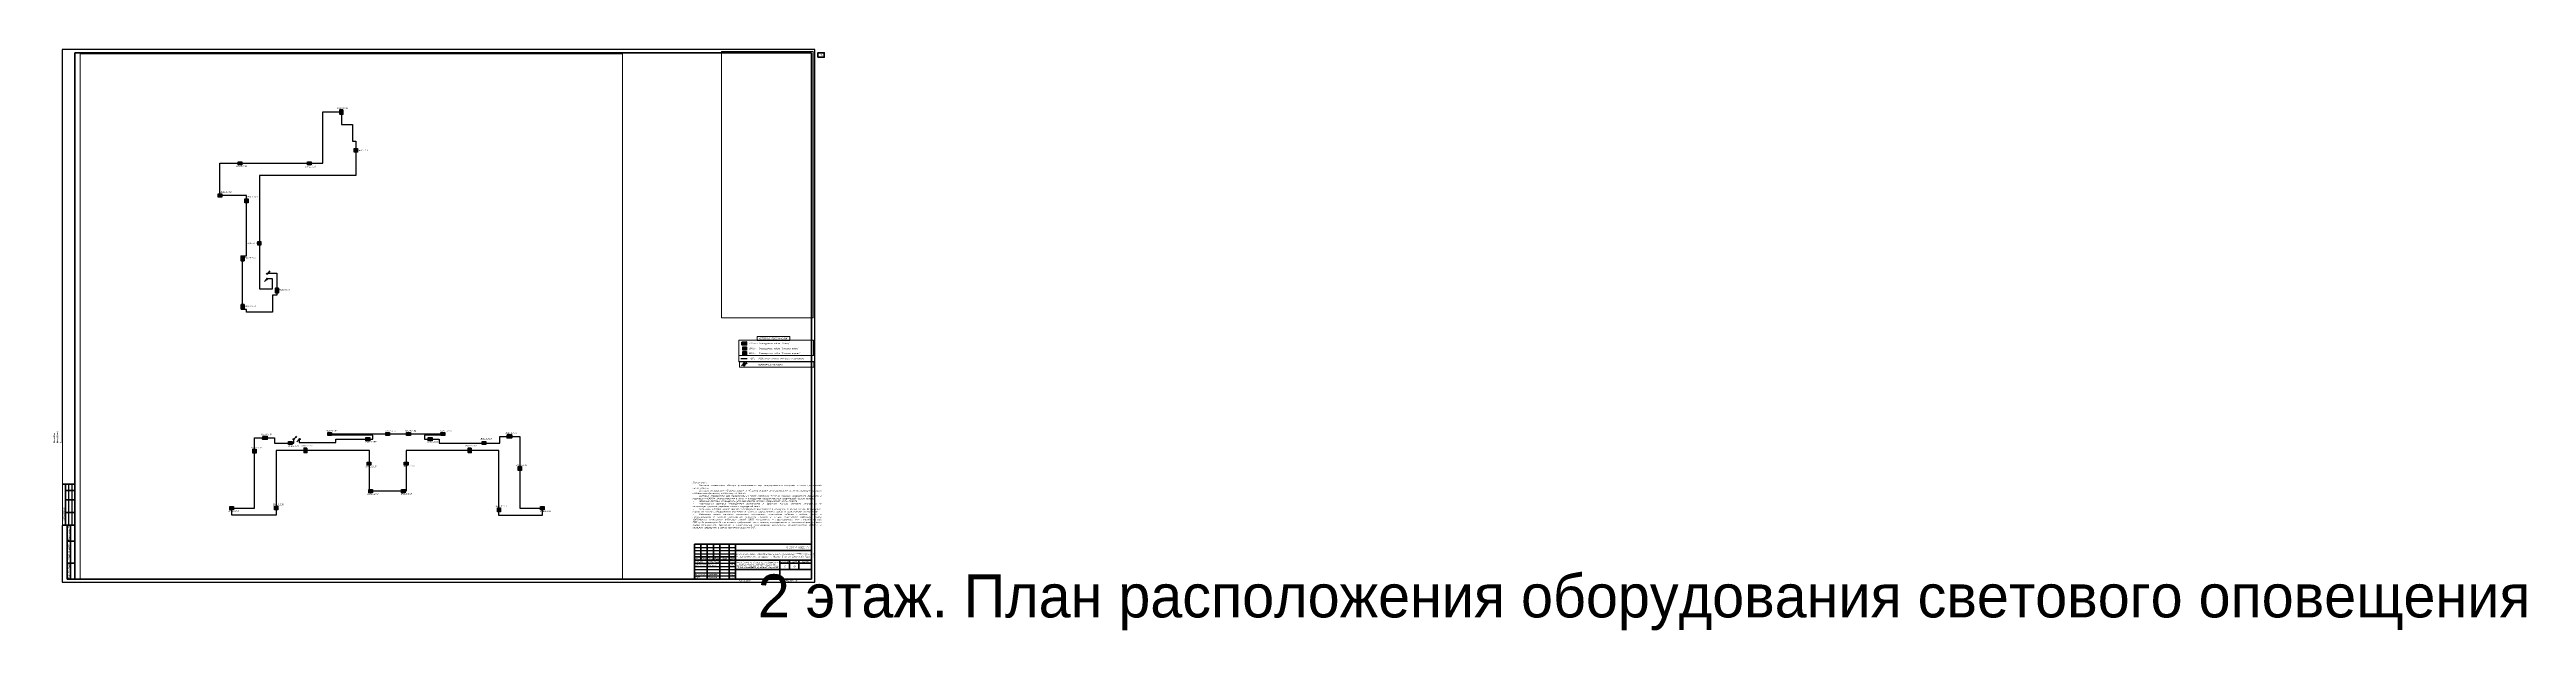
# Paper-space layout '15 План расположения оборудования и кабельных трасс на 2 этаже С' of a CAD drawing. Extents: x -20 to 3893, y -76 to 841.
# The model-space entities are those that its viewports show. They can reach past a viewport. Long polylines and large blocks are cut down to what shows.
import ezdxf
from ezdxf.enums import TextEntityAlignment as Align

# ---------------------------------------------------------------- set-up
doc = ezdxf.new("R2018")
doc.units = 0
doc.header["$LTSCALE"] = 100
doc.set_wipeout_variables(frame=1)
doc.linetypes.add('ACAD_ISO02W100', pattern=[15, 12, -3])
doc.layers.get('Defpoints').update_dxf_attribs({"color": 42})
for name, color, linetype, lineweight in [('00-Штамп', 7, 'Continuous', 0), ('cc_ПС', 6, 'пс  -V-V-V-V-V-V-V-', 30), ('АП_АСУ_ОсновнаяТолстая', 7, 'Continuous', 30), ('Радио', 5, 'Continuous', 30), ('СС_Схема', 7, 'Continuous', 30), ('Текст', 7, 'Continuous', 15)]:
    doc.layers.add(name, color=color, linetype=linetype, lineweight=lineweight)
doc.layers.add('_СОУЭ Оповещение_световое', color=1, linetype='Continuous')
doc.layers.add('ODG - Проводка', color=3, linetype='Continuous')
doc.styles.add('ISOCPEUR', font='isocpeui.ttf', dxfattribs={"height": 250})
doc.styles.add('OlympDesign', font='isocpeui.ttf', dxfattribs={"height": 250})
doc.styles.get("Standard").update_dxf_attribs({"font": 'arial.ttf'})
doc.linetypes.add('пс  -V-V-V-V-V-V-V-', pattern='A,20,-0.2,["V",Standard,S=3,R=0,X=1,Y=-1.5],-5', length=25.2)

# ---------------------------------------------------------------- blocks, each defined once
blk = doc.blocks.new('*U265')
at = {"linetype": 'Continuous', "lineweight": 25}
for p, q in [((1189, 841), (0, 841)), ((0, 841), (0, 0)), ((1189, 0), (1189, 841)), ((10, 155), (10, 90)), ((15, 155), (15, 90)), ((999, 55), (1064, 55)), ((999, 50), (1064, 50)), ((999, 45), (1064, 45)), ((0, 0), (1189, 0)), ((999, 30), (1064, 30)), ((999, 25), (1064, 25)), ((999, 20), (1064, 20)), ((999, 15), (1064, 15)), ((999, 10), (1064, 10))]:
    blk.add_line(p, q, dxfattribs=at)
at = {"linetype": 'Continuous', "lineweight": 60}
for p, q in [((1184, 836), (20, 836)), ((20, 836), (20, 5)), ((1184, 5), (1184, 836)), ((20, 155), (0, 155)), ((5, 155), (5, 90)), ((20, 145), (5, 145)), ((20, 130), (5, 130)), ((20, 90), (0, 90)), ((20, 110), (5, 110)), ((8, 90), (8, 5)), ((13, 90), (13, 5)), ((8, 65), (20, 65)), ((999, 60), (1184, 60)), ((999, 5), (999, 60)), ((999, 40), (1064, 40)), ((1009, 60), (1009, 35)), ((1019, 60), (1019, 5)), ((1029, 60), (1029, 35)), ((1039, 60), (1039, 5)), ((1054, 60), (1054, 5)), ((1064, 5), (1064, 60)), ((1064, 50), (1184, 50)), ((1184, 5), (1184, 60)), ((8, 30), (20, 30)), ((8, 5), (20, 5)), ((20, 5), (1184, 5)), ((999, 35), (1184, 35)), ((1064, 20), (1184, 20)), ((1134, 35), (1134, 5)), ((1134, 30), (1184, 30)), ((1149, 35), (1149, 20)), ((1164, 35), (1164, 20))]:
    blk.add_line(p, q, dxfattribs=at)
at = {"linetype": 'Continuous', "lineweight": 40}
blk.add_line((1134, 5), (1134, 35), dxfattribs=at)
at = {"lineweight": 60}
blk.add_lwpolyline([(1194, 829), (1204, 829), (1204, 836), (1194, 836)], close=True, dxfattribs=at)
at = {"linetype": 'Continuous', "rotation": 90, "style": 'ISOCPEUR'}
for s, insert, char_height, width, attachment_point in [('########################', (-12.5, 176), 2.5, 19, 4), ('#####', (-12.5, 215), 2.5, 10, 5), ('#########################', (-7.5, 176), 2.5, 19, 4), ('#####', (-7.5, 215), 2.5, 10, 5), ('#####', (-2.5, 215), 2.5, 10, 5), ('Согласовано', (-17.5, 172.5), 3, 35, 5), ('Гл. спец ВК', (-12.5, 156), 2.5, 19, 4), ('Гл. спец ЭОМ', (-7.5, 156), 2.5, 19, 4), ('######################', (-7.5, 111), 2.5, 19, 4), ('########################', (-2.5, 111), 2.5, 19, 4), ('#####', (-12.5, 150), 2.5, 10, 5), ('######', (-12.5, 111), 2.5, 19, 4), ('#####', (-7.5, 150), 2.5, 10, 5), ('#####', (-2.5, 150), 2.5, 10, 5), ('ГАП', (-12.5, 91), 2.5, 19, 4), ('Гл. констр. ', (-7.5, 91), 2.5, 19, 4), ('Гл. спец ОВ', (-2.5, 91), 2.5, 19, 4), ('Согласовано', (2.5, 107.5), 2.5, 35, 5), ('Взам. инв. №', (10.5, 77.5), 2.5, 25, 5), ('Подп. и дата', (10.5, 47.5), 2.5, 35, 5), ('Инв. № подл.', (10.5, 17.5), 2.5, 25, 5)]:
    blk.add_mtext(s, dxfattribs=dict(at, insert=insert, char_height=char_height, width=width, attachment_point=attachment_point))
at = {"linetype": 'Continuous', "char_height": 2.5, "style": 'ISOCPEUR'}
for s, insert, width, attachment_point in [('Капитальный ремонт общеобразовательного учреждения (ГБОУ «Школа № 429»), расположенного по адресу: г. Москва, 5-ая ул. Соколиной Горы д.14', (1124, 42.5), 120, 5), ('16-25/Г-П–ИОС5.2', (1174, 55), 110, 6), ('Разраб.', (1000, 32.5), 19, 4), ('Проверил', (1000, 27.5), 19, 4), ('Н. контр.', (1000, 12.5), 19, 4), ('ГИП', (1000, 7.5), 19, 4), ('Силантьев', (1020, 32.5), 19, 4), ('Поляков', (1020, 27.5), 19, 4), ('Губарева', (1020, 12.5), 19, 4), ('Мурашов', (1020, 7.5), 19, 4), ('05.26', (1055.3, 32.5), 10, 4), ('05.26', (1055.3, 27.5), 10, 4), ('05.26', (1055.3, 12.5), 10, 4), ('05.26', (1055.3, 7.4), 10, 4), ('Копировал', (1078.5, 2.5), 25, 5), ('П', (1141.5, 25), 15, 5), ('Формат', (1149.5, 2.5), 16, 5)]:
    blk.add_mtext(s, dxfattribs=dict(at, insert=insert, width=width, attachment_point=attachment_point))
at = {"char_height": 2.5, "attachment_point": 5, "style": 'ISOCPEUR'}
for s, insert, width in [('Изм.', (1004, 37.5), 10), ('Кол.уч', (1014, 37.5), 10), ('Лист', (1024, 37.5), 10), ('№док', (1034, 37.5), 10), ('Подп.', (1046.5, 37.5), 15), ('Дата', (1059, 37.5), 10), ('Стадия', (1141.5, 32.5), 15), ('Лист', (1156.5, 32.5), 15), ('Листов', (1174, 32.5), 20)]:
    blk.add_mtext(s, dxfattribs=dict(at, insert=insert, width=width))
at = {"linetype": 'Continuous', "insert": (1099, 27.5), "char_height": 2, "width": 70, "attachment_point": 5, "line_spacing_factor": 0.8, "style": 'ISOCPEUR'}
blk.add_mtext('Раздел 5 "Сведения об инженерном оборудовании, о сетях и системах инженерно‐технического обеспечения" Подраздел 5 «Сети связи» Часть 2. Система оповещения управления эвакуацией', dxfattribs=at)
at = {"style": 'ISOCPEUR'}
for tag, p in [('Сквозная_нумерация', (1199, 832.5)), ('Форма3_номер_листа', (1156.5, 25)), ('Форма3_количество_листов', (1174, 25))]:
    blk.add_attdef(tag, text='', height=2.5, dxfattribs=at).set_placement(p, align=Align.MIDDLE_CENTER)
blk.add_attdef('Форма3_дополнительный_шифр', text='', height=2.5, dxfattribs=at).set_placement((1174, 55), align=Align.MIDDLE_LEFT)
at = {"lineweight": 30, "flags": 104}
blk.add_attdef('Форма3_наименование_чертежа', text='', height=2.5, dxfattribs=at).set_placement((1099, 12.5), align=Align.MIDDLE_CENTER)
at = {"style": 'ISOCPEUR', "flags": 8}
blk.add_attdef('Формат', (1157.5, 1.5), '', height=2.5, dxfattribs=at)
blk.add_wipeout([(-20, 220), (-0.5, 220), (-0.5, 90), (-20, 90)])
blk = doc.blocks.new('*U120')
at = {"linetype": 'Continuous', "lineweight": 20, "true_color": 0xffffff}
h = blk.add_hatch(color=7, dxfattribs=at)
h.dxf.hatch_style = 1
h.paths.add_polyline_path([(200, -972), (200, 39), (-994, 39), (-994, -972)])
at = {"color": 1, "linetype": 'Continuous', "lineweight": 30}
blk.add_lwpolyline([(-992, 40), (202, 40), (202, -972), (-992, -972)], close=True, dxfattribs=at)
blk.add_lwpolyline([(124, -448, 0, 244, 0), (-364, -448, 0, 0, 0), (-890, -448, 0, 0, 0)], format="xyseb", dxfattribs=at)
at = {"style": 'OlympDesign'}
blk.add_attdef('НУМЕРАЦИЯ', (-1495, 611), '', height=500, dxfattribs=at)
at = {"color": 6, "lineweight": 20, "style": 'OlympDesign', "flags": 1}
for tag, p in [('ПОМЕЩЕНИЕ', (1645, -43)), ('ИД', (2550, -400))]:
    blk.add_attdef(tag, p, '', height=250, dxfattribs=at)
at = {"color": 2, "linetype": 'Continuous', "lineweight": 30, "style": 'OlympDesign', "width": 0.8, "flags": 1}
blk.add_attdef('ID', (2010, -411), '', height=250, dxfattribs=at)
blk = doc.blocks.new('*U121')
at = {"linetype": 'Continuous', "lineweight": 20, "true_color": 0xffffff}
h = blk.add_hatch(color=7, dxfattribs=at)
h.dxf.hatch_style = 1
h.paths.add_polyline_path([(-15, 709), (-15, -223), (1418, -210), (1418, 722)])
at = {"color": 1, "linetype": 'Continuous', "lineweight": 50}
blk.add_lwpolyline([(-15, 709), (1418, 722), (1418, -210), (-15, -223)], close=True, dxfattribs=at)
at = {"color": 1, "linetype": 'Continuous', "lineweight": 30, "insert": (100, 455), "char_height": 300, "attachment_point": 1, "style": 'OlympDesign'}
blk.add_mtext_dynamic_manual_height_columns('ВЫХОД', width=642.49, gutter_width=25, heights=[0], dxfattribs=at)
at = {"style": 'OlympDesign'}
blk.add_attdef('НУМЕРАЦИЯ', (-547, 1004), '', height=500, rotation=90, dxfattribs=at)
at = {"color": 6, "lineweight": 20, "style": 'OlympDesign', "flags": 1}
for tag, p in [('ПОМЕЩЕНИЕ', (1645, -43)), ('ИД', (2550, -400))]:
    blk.add_attdef(tag, p, '', height=250, dxfattribs=at)
blk = doc.blocks.new('*U122')
at = {"linetype": 'Continuous', "lineweight": 20, "true_color": 0xffffff}
h = blk.add_hatch(color=7, dxfattribs=at)
h.dxf.hatch_style = 1
h.paths.add_polyline_path([(200, -972), (200, 39), (-994, 39), (-994, -972)])
at = {"color": 1, "linetype": 'Continuous', "lineweight": 30}
blk.add_lwpolyline([(-992, 40), (202, 40), (202, -972), (-992, -972)], close=True, dxfattribs=at)
blk.add_lwpolyline([(124, -448, 0, 244, 0), (-364, -448, 0, 0, 0), (-890, -448, 0, 0, 0)], format="xyseb", dxfattribs=at)
at = {"style": 'OlympDesign'}
blk.add_attdef('НУМЕРАЦИЯ', (473, 611), '', height=500, dxfattribs=at)
at = {"color": 6, "lineweight": 20, "style": 'OlympDesign', "flags": 1}
for tag, p in [('ПОМЕЩЕНИЕ', (1645, -43)), ('ИД', (2550, -400))]:
    blk.add_attdef(tag, p, '', height=250, dxfattribs=at)
at = {"color": 2, "linetype": 'Continuous', "lineweight": 30, "style": 'OlympDesign', "width": 0.8, "flags": 1}
blk.add_attdef('ID', (2010, -411), '', height=250, dxfattribs=at)
blk = doc.blocks.new('*U123')
at = {"linetype": 'Continuous', "lineweight": 20, "true_color": 0xffffff}
h = blk.add_hatch(color=7, dxfattribs=at)
h.dxf.hatch_style = 1
h.paths.add_polyline_path([(196, -973), (201, 39), (-994, 43), (-998, -968)])
at = {"color": 1, "linetype": 'Continuous', "lineweight": 30}
blk.add_lwpolyline([(-994, 43), (201, 39), (196, -973), (-998, -968)], close=True, dxfattribs=at)
blk.add_lwpolyline([(-889, -440, 0, 244, 0), (-401, -442, 0, 0, 0), (125, -444, 0, 0, 0)], format="xyseb", dxfattribs=at)
at = {"color": 6, "lineweight": 20, "style": 'OlympDesign', "flags": 1}
for tag, p in [('ПОМЕЩЕНИЕ', (1643, -44)), ('ИД', (2549, -401))]:
    blk.add_attdef(tag, p, '', height=250, dxfattribs=at)
at = {"style": 'OlympDesign'}
blk.add_attdef('НУМЕРАЦИЯ', (-1228, -1671), '', height=500, dxfattribs=at)
at = {"color": 2, "linetype": 'Continuous', "lineweight": 30, "style": 'OlympDesign', "width": 0.8, "flags": 1}
blk.add_attdef('ID', (2008, -419), '', height=250, rotation=359.768573, dxfattribs=at)
blk = doc.blocks.new('*U124')
at = {"linetype": 'Continuous', "lineweight": 20, "true_color": 0xffffff}
h = blk.add_hatch(color=7, dxfattribs=at)
h.dxf.hatch_style = 1
h.paths.add_polyline_path([(-15, 709), (-15, -223), (1418, -210), (1418, 722)])
at = {"color": 1, "linetype": 'Continuous', "lineweight": 50}
blk.add_lwpolyline([(-15, 709), (1418, 722), (1418, -210), (-15, -223)], close=True, dxfattribs=at)
at = {"color": 1, "linetype": 'Continuous', "lineweight": 30, "insert": (100, 455), "char_height": 300, "attachment_point": 1, "style": 'OlympDesign'}
blk.add_mtext_dynamic_manual_height_columns('ВЫХОД', width=642.49, gutter_width=25, heights=[0], dxfattribs=at)
at = {"style": 'OlympDesign'}
blk.add_attdef('НУМЕРАЦИЯ', (-527, -1142), '', height=500, rotation=90, dxfattribs=at)
at = {"color": 6, "lineweight": 20, "style": 'OlympDesign', "flags": 1}
for tag, p in [('ПОМЕЩЕНИЕ', (1645, -43)), ('ИД', (2550, -400))]:
    blk.add_attdef(tag, p, '', height=250, dxfattribs=at)
blk = doc.blocks.new('*U130')
at = {"linetype": 'Continuous', "lineweight": 20, "true_color": 0xffffff}
h = blk.add_hatch(color=7, dxfattribs=at)
h.dxf.hatch_style = 1
h.paths.add_polyline_path([(200, -972), (200, 39), (-994, 39), (-994, -972)])
at = {"color": 1, "linetype": 'Continuous', "lineweight": 30}
blk.add_lwpolyline([(-992, 40), (202, 40), (202, -972), (-992, -972)], close=True, dxfattribs=at)
blk.add_lwpolyline([(124, -448, 0, 244, 0), (-364, -448, 0, 0, 0), (-890, -448, 0, 0, 0)], format="xyseb", dxfattribs=at)
at = {"color": 6, "lineweight": 20, "style": 'OlympDesign', "flags": 1}
for tag, p in [('ПОМЕЩЕНИЕ', (1645, -43)), ('ИД', (2550, -400))]:
    blk.add_attdef(tag, p, '', height=250, dxfattribs=at)
at = {"style": 'OlympDesign'}
blk.add_attdef('НУМЕРАЦИЯ', (-1408, -1565), '', height=500, dxfattribs=at)
at = {"color": 2, "linetype": 'Continuous', "lineweight": 30, "style": 'OlympDesign', "width": 0.8, "flags": 1}
blk.add_attdef('ID', (2010, -411), '', height=250, dxfattribs=at)
blk = doc.blocks.new('*U126')
at = {"linetype": 'Continuous', "lineweight": 20, "true_color": 0xffffff}
h = blk.add_hatch(color=7, dxfattribs=at)
h.dxf.hatch_style = 1
h.paths.add_polyline_path([(196, -973), (201, 39), (-994, 43), (-998, -968)])
at = {"color": 1, "linetype": 'Continuous', "lineweight": 30}
blk.add_lwpolyline([(-994, 43), (201, 39), (196, -973), (-998, -968)], close=True, dxfattribs=at)
blk.add_lwpolyline([(-889, -440, 0, 244, 0), (-401, -442, 0, 0, 0), (125, -444, 0, 0, 0)], format="xyseb", dxfattribs=at)
at = {"style": 'OlympDesign'}
blk.add_attdef('НУМЕРАЦИЯ', (-1228, 227), '', height=500, dxfattribs=at)
at = {"color": 6, "lineweight": 20, "style": 'OlympDesign', "flags": 1}
for tag, p in [('ПОМЕЩЕНИЕ', (1643, -44)), ('ИД', (2549, -401))]:
    blk.add_attdef(tag, p, '', height=250, dxfattribs=at)
at = {"color": 2, "linetype": 'Continuous', "lineweight": 30, "style": 'OlympDesign', "width": 0.8, "flags": 1}
blk.add_attdef('ID', (2008, -419), '', height=250, rotation=359.768573, dxfattribs=at)
blk = doc.blocks.new('*U127')
at = {"linetype": 'Continuous', "lineweight": 20, "true_color": 0xffffff}
h = blk.add_hatch(color=7, dxfattribs=at)
h.dxf.hatch_style = 1
h.paths.add_polyline_path([(200, -972), (200, 39), (-994, 39), (-994, -972)])
at = {"color": 1, "linetype": 'Continuous', "lineweight": 30}
blk.add_lwpolyline([(-992, 40), (202, 40), (202, -972), (-992, -972)], close=True, dxfattribs=at)
blk.add_lwpolyline([(124, -448, 0, 244, 0), (-364, -448, 0, 0, 0), (-890, -448, 0, 0, 0)], format="xyseb", dxfattribs=at)
at = {"style": 'OlympDesign'}
blk.add_attdef('НУМЕРАЦИЯ', (-1495, 272), '', height=500, dxfattribs=at)
at = {"color": 6, "lineweight": 20, "style": 'OlympDesign', "flags": 1}
for tag, p in [('ПОМЕЩЕНИЕ', (1645, -43)), ('ИД', (2550, -400))]:
    blk.add_attdef(tag, p, '', height=250, dxfattribs=at)
at = {"color": 2, "linetype": 'Continuous', "lineweight": 30, "style": 'OlympDesign', "width": 0.8, "flags": 1}
blk.add_attdef('ID', (2010, -411), '', height=250, dxfattribs=at)
blk = doc.blocks.new('*U128')
at = {"linetype": 'Continuous', "lineweight": 20, "true_color": 0xffffff}
h = blk.add_hatch(color=7, dxfattribs=at)
h.dxf.hatch_style = 1
h.paths.add_polyline_path([(196, -973), (201, 39), (-994, 43), (-998, -968)])
at = {"color": 1, "linetype": 'Continuous', "lineweight": 30}
blk.add_lwpolyline([(-994, 43), (201, 39), (196, -973), (-998, -968)], close=True, dxfattribs=at)
blk.add_lwpolyline([(-889, -440, 0, 244, 0), (-401, -442, 0, 0, 0), (125, -444, 0, 0, 0)], format="xyseb", dxfattribs=at)
at = {"color": 6, "lineweight": 20, "style": 'OlympDesign', "flags": 1}
for tag, p in [('ПОМЕЩЕНИЕ', (1643, -44)), ('ИД', (2549, -401))]:
    blk.add_attdef(tag, p, '', height=250, dxfattribs=at)
at = {"style": 'OlympDesign'}
blk.add_attdef('НУМЕРАЦИЯ', (-1228, -1595), '', height=500, dxfattribs=at)
at = {"color": 2, "linetype": 'Continuous', "lineweight": 30, "style": 'OlympDesign', "width": 0.8, "flags": 1}
blk.add_attdef('ID', (2008, -419), '', height=250, rotation=359.768573, dxfattribs=at)
blk = doc.blocks.new('*U129')
at = {"linetype": 'Continuous', "lineweight": 20, "true_color": 0xffffff}
h = blk.add_hatch(color=7, dxfattribs=at)
h.dxf.hatch_style = 1
h.paths.add_polyline_path([(200, -972), (200, 39), (-994, 39), (-994, -972)])
at = {"color": 1, "linetype": 'Continuous', "lineweight": 30}
blk.add_lwpolyline([(-992, 40), (202, 40), (202, -972), (-992, -972)], close=True, dxfattribs=at)
blk.add_lwpolyline([(124, -448, 0, 244, 0), (-364, -448, 0, 0, 0), (-890, -448, 0, 0, 0)], format="xyseb", dxfattribs=at)
at = {"color": 6, "lineweight": 20, "style": 'OlympDesign', "flags": 1}
for tag, p in [('ПОМЕЩЕНИЕ', (1645, -43)), ('ИД', (2550, -400))]:
    blk.add_attdef(tag, p, '', height=250, dxfattribs=at)
at = {"style": 'OlympDesign'}
blk.add_attdef('НУМЕРАЦИЯ', (-1495, -1557), '', height=500, dxfattribs=at)
at = {"color": 2, "linetype": 'Continuous', "lineweight": 30, "style": 'OlympDesign', "width": 0.8, "flags": 1}
blk.add_attdef('ID', (2010, -411), '', height=250, dxfattribs=at)
blk = doc.blocks.new('*U198')
at = {"linetype": 'Continuous', "lineweight": 20, "true_color": 0xffffff}
h = blk.add_hatch(color=7, dxfattribs=at)
h.dxf.hatch_style = 1
h.paths.add_polyline_path([(-15, 709), (-15, -223), (1418, -210), (1418, 722)])
at = {"color": 1, "linetype": 'Continuous', "lineweight": 50}
blk.add_lwpolyline([(-15, 709), (1418, 722), (1418, -210), (-15, -223)], close=True, dxfattribs=at)
at = {"color": 1, "linetype": 'Continuous', "lineweight": 30, "insert": (100, 455), "char_height": 300, "attachment_point": 1, "style": 'OlympDesign'}
blk.add_mtext_dynamic_manual_height_columns('ВЫХОД', width=642.49, gutter_width=25, heights=[0], dxfattribs=at)
at = {"style": 'OlympDesign'}
blk.add_attdef('НУМЕРАЦИЯ', (-209, -1113), '', height=500, rotation=90, dxfattribs=at)
at = {"color": 6, "lineweight": 20, "style": 'OlympDesign', "flags": 1}
for tag, p in [('ПОМЕЩЕНИЕ', (1645, -43)), ('ИД', (2550, -400))]:
    blk.add_attdef(tag, p, '', height=250, dxfattribs=at)
blk = doc.blocks.new('*U166')
at = {"linetype": 'Continuous', "lineweight": 20, "true_color": 0xffffff}
h = blk.add_hatch(color=7, dxfattribs=at)
h.dxf.hatch_style = 1
h.paths.add_polyline_path([(-15, 709), (-15, -223), (1418, -210), (1418, 722)])
at = {"color": 1, "linetype": 'Continuous', "lineweight": 50}
blk.add_lwpolyline([(-15, 709), (1418, 722), (1418, -210), (-15, -223)], close=True, dxfattribs=at)
at = {"color": 1, "linetype": 'Continuous', "lineweight": 30, "insert": (100, 455), "char_height": 300, "attachment_point": 1, "style": 'OlympDesign'}
blk.add_mtext_dynamic_manual_height_columns('ВЫХОД', width=642.49, gutter_width=25, heights=[0], dxfattribs=at)
at = {"style": 'OlympDesign'}
blk.add_attdef('НУМЕРАЦИЯ', (759, 987), '', height=500, rotation=90, dxfattribs=at)
at = {"color": 6, "lineweight": 20, "style": 'OlympDesign', "flags": 1}
for tag, p in [('ПОМЕЩЕНИЕ', (1645, -43)), ('ИД', (2550, -400))]:
    blk.add_attdef(tag, p, '', height=250, dxfattribs=at)
blk = doc.blocks.new('*U199')
at = {"linetype": 'Continuous', "lineweight": 20, "true_color": 0xffffff}
h = blk.add_hatch(color=7, dxfattribs=at)
h.dxf.hatch_style = 1
h.paths.add_polyline_path([(200, -972), (200, 39), (-994, 39), (-994, -972)])
at = {"color": 1, "linetype": 'Continuous', "lineweight": 30}
blk.add_lwpolyline([(-992, 40), (202, 40), (202, -972), (-992, -972)], close=True, dxfattribs=at)
blk.add_lwpolyline([(124, -448, 0, 244, 0), (-364, -448, 0, 0, 0), (-890, -448, 0, 0, 0)], format="xyseb", dxfattribs=at)
at = {"color": 6, "lineweight": 20, "style": 'OlympDesign', "flags": 1}
for tag, p in [('ПОМЕЩЕНИЕ', (1645, -43)), ('ИД', (2550, -400))]:
    blk.add_attdef(tag, p, '', height=250, dxfattribs=at)
at = {"style": 'OlympDesign'}
blk.add_attdef('НУМЕРАЦИЯ', (-671, -1085), '', height=500, dxfattribs=at)
at = {"color": 2, "linetype": 'Continuous', "lineweight": 30, "style": 'OlympDesign', "width": 0.8, "flags": 1}
blk.add_attdef('ID', (2010, -411), '', height=250, dxfattribs=at)
blk = doc.blocks.new('*U195')
at = {"linetype": 'Continuous', "lineweight": 20, "true_color": 0xffffff}
h = blk.add_hatch(color=7, dxfattribs=at)
h.dxf.hatch_style = 1
h.paths.add_polyline_path([(200, -972), (200, 39), (-994, 39), (-994, -972)])
at = {"color": 1, "linetype": 'Continuous', "lineweight": 30}
blk.add_lwpolyline([(-992, 40), (202, 40), (202, -972), (-992, -972)], close=True, dxfattribs=at)
blk.add_lwpolyline([(124, -448, 0, 244, 0), (-364, -448, 0, 0, 0), (-890, -448, 0, 0, 0)], format="xyseb", dxfattribs=at)
at = {"style": 'OlympDesign'}
blk.add_attdef('НУМЕРАЦИЯ', (-213, 368), '', height=500, dxfattribs=at)
at = {"color": 6, "lineweight": 20, "style": 'OlympDesign', "flags": 1}
for tag, p in [('ПОМЕЩЕНИЕ', (1645, -43)), ('ИД', (2550, -400))]:
    blk.add_attdef(tag, p, '', height=250, dxfattribs=at)
at = {"color": 2, "linetype": 'Continuous', "lineweight": 30, "style": 'OlympDesign', "width": 0.8, "flags": 1}
blk.add_attdef('ID', (2010, -411), '', height=250, dxfattribs=at)
blk = doc.blocks.new('*U196')
at = {"linetype": 'Continuous', "lineweight": 20, "true_color": 0xffffff}
h = blk.add_hatch(color=7, dxfattribs=at)
h.dxf.hatch_style = 1
h.paths.add_polyline_path([(200, -972), (200, 39), (-994, 39), (-994, -972)])
at = {"color": 1, "linetype": 'Continuous', "lineweight": 30}
blk.add_lwpolyline([(-992, 40), (202, 40), (202, -972), (-992, -972)], close=True, dxfattribs=at)
blk.add_lwpolyline([(124, -448, 0, 244, 0), (-364, -448, 0, 0, 0), (-890, -448, 0, 0, 0)], format="xyseb", dxfattribs=at)
at = {"color": 6, "lineweight": 20, "style": 'OlympDesign', "flags": 1}
for tag, p in [('ПОМЕЩЕНИЕ', (1645, -43)), ('ИД', (2550, -400))]:
    blk.add_attdef(tag, p, '', height=250, dxfattribs=at)
at = {"style": 'OlympDesign'}
blk.add_attdef('НУМЕРАЦИЯ', (-1679, -1634), '', height=500, dxfattribs=at)
at = {"color": 2, "linetype": 'Continuous', "lineweight": 30, "style": 'OlympDesign', "width": 0.8, "flags": 1}
blk.add_attdef('ID', (2010, -411), '', height=250, dxfattribs=at)
blk = doc.blocks.new('*U197')
at = {"linetype": 'Continuous', "lineweight": 20, "true_color": 0xffffff}
h = blk.add_hatch(color=7, dxfattribs=at)
h.dxf.hatch_style = 1
h.paths.add_polyline_path([(200, -972), (200, 39), (-994, 39), (-994, -972)])
at = {"color": 1, "linetype": 'Continuous', "lineweight": 30}
blk.add_lwpolyline([(-992, 40), (202, 40), (202, -972), (-992, -972)], close=True, dxfattribs=at)
blk.add_lwpolyline([(124, -448, 0, 244, 0), (-364, -448, 0, 0, 0), (-890, -448, 0, 0, 0)], format="xyseb", dxfattribs=at)
at = {"color": 6, "lineweight": 20, "style": 'OlympDesign', "flags": 1}
for tag, p in [('ПОМЕЩЕНИЕ', (1645, -43)), ('ИД', (2550, -400))]:
    blk.add_attdef(tag, p, '', height=250, dxfattribs=at)
at = {"style": 'OlympDesign'}
blk.add_attdef('НУМЕРАЦИЯ', (-1701, -1702), '', height=500, dxfattribs=at)
at = {"color": 2, "linetype": 'Continuous', "lineweight": 30, "style": 'OlympDesign', "width": 0.8, "flags": 1}
blk.add_attdef('ID', (2010, -411), '', height=250, dxfattribs=at)
blk = doc.blocks.new('*U194')
at = {"linetype": 'Continuous', "lineweight": 20, "true_color": 0xffffff}
h = blk.add_hatch(color=7, dxfattribs=at)
h.dxf.hatch_style = 1
h.paths.add_polyline_path([(200, -972), (200, 39), (-994, 39), (-994, -972)])
at = {"color": 1, "linetype": 'Continuous', "lineweight": 30}
blk.add_lwpolyline([(-992, 40), (202, 40), (202, -972), (-992, -972)], close=True, dxfattribs=at)
blk.add_lwpolyline([(124, -448, 0, 244, 0), (-364, -448, 0, 0, 0), (-890, -448, 0, 0, 0)], format="xyseb", dxfattribs=at)
at = {"style": 'OlympDesign'}
blk.add_attdef('НУМЕРАЦИЯ', (-1433, -368), '', height=500, dxfattribs=at)
at = {"color": 6, "lineweight": 20, "style": 'OlympDesign', "flags": 1}
for tag, p in [('ПОМЕЩЕНИЕ', (1645, -43)), ('ИД', (2550, -400))]:
    blk.add_attdef(tag, p, '', height=250, dxfattribs=at)
at = {"color": 2, "linetype": 'Continuous', "lineweight": 30, "style": 'OlympDesign', "width": 0.8, "flags": 1}
blk.add_attdef('ID', (2010, -411), '', height=250, dxfattribs=at)
blk = doc.blocks.new('*U165')
at = {"linetype": 'Continuous', "lineweight": 20, "true_color": 0xffffff}
h = blk.add_hatch(color=7, dxfattribs=at)
h.dxf.hatch_style = 1
h.paths.add_polyline_path([(200, -972), (200, 39), (-994, 39), (-994, -972)])
at = {"color": 1, "linetype": 'Continuous', "lineweight": 30}
blk.add_lwpolyline([(-992, 40), (202, 40), (202, -972), (-992, -972)], close=True, dxfattribs=at)
blk.add_lwpolyline([(124, -448, 0, 244, 0), (-364, -448, 0, 0, 0), (-890, -448, 0, 0, 0)], format="xyseb", dxfattribs=at)
at = {"color": 6, "lineweight": 20, "style": 'OlympDesign', "flags": 1}
for tag, p in [('ПОМЕЩЕНИЕ', (1645, -43)), ('ИД', (2550, -400))]:
    blk.add_attdef(tag, p, '', height=250, dxfattribs=at)
at = {"style": 'OlympDesign'}
blk.add_attdef('НУМЕРАЦИЯ', (-170, -4244), '', height=500, dxfattribs=at)
at = {"color": 2, "linetype": 'Continuous', "lineweight": 30, "style": 'OlympDesign', "width": 0.8, "flags": 1}
blk.add_attdef('ID', (2010, -411), '', height=250, dxfattribs=at)
blk = doc.blocks.new('*U90')
at = {"layer": 'ODG - Проводка'}
h = blk.add_hatch(color=0, dxfattribs=at)
edge = h.paths.add_edge_path()
edge.add_arc((0, 0), 50, 0, 360)
at = {"layer": 'ODG - Проводка', "color": 0}
for points in [[(0, 0), (212, 212)], [(35, 35), (85, 122)], [(35, 35), (122, 85)]]:
    blk.add_lwpolyline(points, dxfattribs=at)
blk.add_circle((0, 0), 50, dxfattribs=at)
blk = doc.blocks.new('*U153')
at = {"linetype": 'Continuous', "lineweight": 20, "true_color": 0xffffff}
h = blk.add_hatch(color=7, dxfattribs=at)
h.dxf.hatch_style = 1
h.paths.add_polyline_path([(200, -972), (200, 39), (-994, 39), (-994, -972)])
at = {"color": 1, "linetype": 'Continuous', "lineweight": 30}
blk.add_lwpolyline([(-992, 40), (202, 40), (202, -972), (-992, -972)], close=True, dxfattribs=at)
blk.add_lwpolyline([(124, -448, 0, 244, 0), (-364, -448, 0, 0, 0), (-890, -448, 0, 0, 0)], format="xyseb", dxfattribs=at)
at = {"color": 6, "lineweight": 20, "style": 'OlympDesign', "flags": 1}
for tag, p in [('ПОМЕЩЕНИЕ', (1645, -43)), ('ИД', (2550, -400))]:
    blk.add_attdef(tag, p, '', height=250, dxfattribs=at)
at = {"style": 'OlympDesign'}
blk.add_attdef('НУМЕРАЦИЯ', (-1495, -1640), '', height=500, dxfattribs=at)
at = {"color": 2, "linetype": 'Continuous', "lineweight": 30, "style": 'OlympDesign', "width": 0.8, "flags": 1}
blk.add_attdef('ID', (2010, -411), '', height=250, dxfattribs=at)
blk = doc.blocks.new('*U152')
at = {"linetype": 'Continuous', "lineweight": 20, "true_color": 0xffffff}
h = blk.add_hatch(color=7, dxfattribs=at)
h.dxf.hatch_style = 1
h.paths.add_polyline_path([(196, -973), (201, 39), (-994, 43), (-998, -968)])
at = {"color": 1, "linetype": 'Continuous', "lineweight": 30}
blk.add_lwpolyline([(-994, 43), (201, 39), (196, -973), (-998, -968)], close=True, dxfattribs=at)
blk.add_lwpolyline([(-889, -440, 0, 244, 0), (-401, -442, 0, 0, 0), (125, -444, 0, 0, 0)], format="xyseb", dxfattribs=at)
at = {"color": 6, "lineweight": 20, "style": 'OlympDesign', "flags": 1}
for tag, p in [('ПОМЕЩЕНИЕ', (1643, -44)), ('ИД', (2549, -401))]:
    blk.add_attdef(tag, p, '', height=250, dxfattribs=at)
at = {"style": 'OlympDesign'}
blk.add_attdef('НУМЕРАЦИЯ', (-1228, -1559), '', height=500, dxfattribs=at)
at = {"color": 2, "linetype": 'Continuous', "lineweight": 30, "style": 'OlympDesign', "width": 0.8, "flags": 1}
blk.add_attdef('ID', (2008, -419), '', height=250, rotation=359.768573, dxfattribs=at)
blk = doc.blocks.new('*U155')
at = {"linetype": 'Continuous', "lineweight": 20, "true_color": 0xffffff}
h = blk.add_hatch(color=7, dxfattribs=at)
h.dxf.hatch_style = 1
h.paths.add_polyline_path([(196, -973), (201, 39), (-994, 43), (-998, -968)])
at = {"color": 1, "linetype": 'Continuous', "lineweight": 30}
blk.add_lwpolyline([(-994, 43), (201, 39), (196, -973), (-998, -968)], close=True, dxfattribs=at)
blk.add_lwpolyline([(-889, -440, 0, 244, 0), (-401, -442, 0, 0, 0), (125, -444, 0, 0, 0)], format="xyseb", dxfattribs=at)
at = {"color": 6, "lineweight": 20, "style": 'OlympDesign', "flags": 1}
for tag, p in [('ПОМЕЩЕНИЕ', (1643, -44)), ('ИД', (2549, -401))]:
    blk.add_attdef(tag, p, '', height=250, dxfattribs=at)
at = {"style": 'OlympDesign'}
blk.add_attdef('НУМЕРАЦИЯ', (-1228, -1580), '', height=500, dxfattribs=at)
at = {"color": 2, "linetype": 'Continuous', "lineweight": 30, "style": 'OlympDesign', "width": 0.8, "flags": 1}
blk.add_attdef('ID', (2008, -419), '', height=250, rotation=359.768573, dxfattribs=at)
blk = doc.blocks.new('*U154')
at = {"linetype": 'Continuous', "lineweight": 20, "true_color": 0xffffff}
h = blk.add_hatch(color=7, dxfattribs=at)
h.dxf.hatch_style = 1
h.paths.add_polyline_path([(200, -972), (200, 39), (-994, 39), (-994, -972)])
at = {"color": 1, "linetype": 'Continuous', "lineweight": 30}
blk.add_lwpolyline([(-992, 40), (202, 40), (202, -972), (-992, -972)], close=True, dxfattribs=at)
blk.add_lwpolyline([(124, -448, 0, 244, 0), (-364, -448, 0, 0, 0), (-890, -448, 0, 0, 0)], format="xyseb", dxfattribs=at)
at = {"color": 6, "lineweight": 20, "style": 'OlympDesign', "flags": 1}
for tag, p in [('ПОМЕЩЕНИЕ', (1645, -43)), ('ИД', (2550, -400))]:
    blk.add_attdef(tag, p, '', height=250, dxfattribs=at)
at = {"style": 'OlympDesign'}
blk.add_attdef('НУМЕРАЦИЯ', (-1495, -1597), '', height=500, dxfattribs=at)
at = {"color": 2, "linetype": 'Continuous', "lineweight": 30, "style": 'OlympDesign', "width": 0.8, "flags": 1}
blk.add_attdef('ID', (2010, -411), '', height=250, dxfattribs=at)
blk = doc.blocks.new('*U88')
at = {"layer": 'ODG - Проводка'}
h = blk.add_hatch(color=0, dxfattribs=at)
edge = h.paths.add_edge_path()
edge.add_arc((0, 0), 50, 0, 360)
at = {"layer": 'ODG - Проводка', "color": 0}
for points in [[(-212, -212), (0, 0)], [(-212, -212), (-162, -126)], [(-212, -212), (-126, -162)]]:
    blk.add_lwpolyline(points, dxfattribs=at)
blk.add_circle((0, 0), 50, dxfattribs=at)
blk = doc.blocks.new('*U85')
at = {"linetype": 'Continuous', "lineweight": 20, "true_color": 0xffffff}
h = blk.add_hatch(color=7, dxfattribs=at)
h.dxf.hatch_style = 1
h.paths.add_polyline_path([(-15, 709), (-15, -223), (1418, -210), (1418, 722)])
at = {"color": 1, "linetype": 'Continuous', "lineweight": 50}
blk.add_lwpolyline([(-15, 709), (1418, 722), (1418, -210), (-15, -223)], close=True, dxfattribs=at)
at = {"color": 1, "linetype": 'Continuous', "lineweight": 30, "insert": (100, 455), "char_height": 300, "attachment_point": 1, "style": 'OlympDesign'}
blk.add_mtext_dynamic_manual_height_columns('ВЫХОД', width=642.49, gutter_width=25, heights=[0], dxfattribs=at)
at = {"style": 'OlympDesign'}
blk.add_attdef('НУМЕРАЦИЯ', (631, 904), '', height=500, dxfattribs=at)
at = {"color": 6, "lineweight": 20, "style": 'OlympDesign', "flags": 1}
for tag, p in [('ПОМЕЩЕНИЕ', (1645, -43)), ('ИД', (2550, -400))]:
    blk.add_attdef(tag, p, '', height=250, dxfattribs=at)
blk = doc.blocks.new('*U94')
at = {"linetype": 'Continuous', "lineweight": 20, "true_color": 0xffffff}
h = blk.add_hatch(color=7, dxfattribs=at)
h.dxf.hatch_style = 1
h.paths.add_polyline_path([(200, -972), (200, 39), (-994, 39), (-994, -972)])
at = {"color": 1, "linetype": 'Continuous', "lineweight": 30}
blk.add_lwpolyline([(-994, 39), (200, 39), (200, -972), (-994, -972)], close=True, dxfattribs=at)
blk.add_lwpolyline([(-887, -444, 0, 244, 0), (-400, -444, 0, 0, 0), (127, -444, 0, 0, 0)], format="xyseb", dxfattribs=at)
at = {"style": 'OlympDesign'}
blk.add_attdef('НУМЕРАЦИЯ', (-1495, 611), '', height=500, dxfattribs=at)
at = {"color": 6, "lineweight": 20, "style": 'OlympDesign', "flags": 1}
for tag, p in [('ПОМЕЩЕНИЕ', (1645, -43)), ('ИД', (2550, -400))]:
    blk.add_attdef(tag, p, '', height=250, dxfattribs=at)
at = {"color": 2, "linetype": 'Continuous', "lineweight": 30, "style": 'OlympDesign', "width": 0.8, "flags": 1}
blk.add_attdef('ID', (2010, -411), '', height=250, dxfattribs=at)
blk = doc.blocks.new('*U93')
at = {"linetype": 'Continuous', "lineweight": 20, "true_color": 0xffffff}
h = blk.add_hatch(color=7, dxfattribs=at)
h.dxf.hatch_style = 1
h.paths.add_polyline_path([(200, -972), (200, 39), (-994, 39), (-994, -972)])
at = {"color": 1, "linetype": 'Continuous', "lineweight": 30}
blk.add_lwpolyline([(-992, 40), (202, 40), (202, -972), (-992, -972)], close=True, dxfattribs=at)
blk.add_lwpolyline([(124, -448, 0, 244, 0), (-364, -448, 0, 0, 0), (-890, -448, 0, 0, 0)], format="xyseb", dxfattribs=at)
at = {"style": 'OlympDesign'}
blk.add_attdef('НУМЕРАЦИЯ', (-1495, 611), '', height=500, dxfattribs=at)
at = {"color": 6, "lineweight": 20, "style": 'OlympDesign', "flags": 1}
for tag, p in [('ПОМЕЩЕНИЕ', (1645, -43)), ('ИД', (2550, -400))]:
    blk.add_attdef(tag, p, '', height=250, dxfattribs=at)
at = {"color": 2, "linetype": 'Continuous', "lineweight": 30, "style": 'OlympDesign', "width": 0.8, "flags": 1}
blk.add_attdef('ID', (2010, -411), '', height=250, dxfattribs=at)

msp = doc.modelspace()

# ---------------------------------------------------------------- linework, layer by layer
at = {"layer": 'cc_ПС', "color": 1, "linetype": 'ACAD_ISO02W100', "lineweight": 30, "ltscale": 30}
msp.add_line((73181.1, -37059.1), (74158.5, -37059.1), dxfattribs=at)
for points in [[(471544.3, -229435.7), (473071.3, -229435.7), (473071.3, -232891.6), (472400, -232891.6), (472400, -235577.6), (468276.4, -235577.6), (468276.4, -235154.2), (467661.3, -235154.2), (467661.3, -226670.5), (468276.4, -226670.5), (468276.4, -217172.8), (464076, -217172.8), (464076, -212078.6), (480359.2, -212078.6), (480359.2, -203971.4), (483271.3, -203971.4), (483271.3, -205956.2), (485000, -205956.2), (485000, -208592.7), (485552.5, -208592.7), (485552.5, -214018.5), (470316.6, -214018.5), (470316.6, -231906.5), (472374.1, -231906.5), (472374.1, -230307), (471544.3, -230307)], [(476619.6, -255620.2), (476619.6, -256132.5), (482413.1, -256132.5), (482413.1, -255614.8), (488226.5, -255614.8), (488226.5, -255006.1), (481428.8, -255006.1), (481428.8, -254797.1), (499425.3, -254797.1), (499425.3, -254973.6), (496407.3, -254973.6), (496407.3, -255613.6), (498737.8, -255613.6), (498737.8, -256234.8), (508285.6, -256234.8), (508285.6, -255197.2), (511467.9, -255197.2), (511467.9, -266502.3), (515012.5, -266502.3), (515012.5, -267670.6), (508162.4, -267670.6), (508162.4, -257388.9), (493496.5, -257388.9), (493496.5, -263824.5), (487732.3, -263824.5), (487732.3, -257397.5), (472956.6, -257397.5), (472956.6, -267616), (465947.5, -267616), (465947.5, -266494.5), (469522.4, -266503.6), (469522.4, -255413.9), (472694.2, -255413.9), (472694.2, -256236), (475738.5, -256236), (475738.5, -255620.2)]]:
    msp.add_lwpolyline(points, dxfattribs=at)

# ---------------------------------------------------------------- block references
at = {"layer": '_СОУЭ Оповещение_световое', "color": 4, "xscale": 0.5, "yscale": 0.5, "zscale": 0.5}
for name, p in [('*U85', (73449.4, -27846.9)), ('*U93', (74057.4, -29034.9)), ('*U94', (74058.3, -28289.2))]:
    msp.add_blockref(name, p, dxfattribs=at)
at = {"layer": '_СОУЭ Оповещение_световое', "color": 4}
ref = msp.add_blockref('*U198', (483149.8, -203621.6), dxfattribs=dict(at, xscale=0.4999999999999984, yscale=0.4999999999999984, zscale=0.4999999999999984, rotation=269.4723474880294))
ref.add_attrib('НУМЕРАЦИЯ', 'BIAL5.1.36', (482594.5, -203512.1), dxfattribs={"layer": '00-Штамп', "color": 7, "height": 250, "style": 'OlympDesign'})
ref = msp.add_blockref('*U199', (485328.7, -209820.9), dxfattribs=dict(at, xscale=0.5, yscale=0.5, zscale=0.5, rotation=90))
ref.add_attrib('НУМЕРАЦИЯ', 'BIAL5.1.35', (485871, -210156.2), dxfattribs={"layer": '00-Штамп', "color": 7, "height": 250, "style": 'OlympDesign'})
ref = msp.add_blockref('*U196', (467456.6, -211845.6), dxfattribs=dict(at, xscale=0.5, yscale=0.5, zscale=0.5))
ref.add_attrib('НУМЕРАЦИЯ', 'BIAL5.1.38', (466616.8, -212662.5), dxfattribs={"layer": '00-Штамп', "color": 7, "height": 250, "style": 'OlympDesign'})
ref = msp.add_blockref('*U197', (478411.8, -211845.6), dxfattribs=dict(at, xscale=0.5, yscale=0.5, zscale=0.5))
ref.add_attrib('НУМЕРАЦИЯ', 'BIAL5.1.37', (477561.4, -212696.4), dxfattribs={"layer": '00-Штамп', "color": 7, "height": 250, "style": 'OlympDesign'})
ref = msp.add_blockref('*U195', (464273.4, -216939.9), dxfattribs=dict(at, xscale=0.5, yscale=0.5, zscale=0.5))
ref.add_attrib('НУМЕРАЦИЯ', 'BIAL5.1.39', (464167.1, -216755.9), dxfattribs={"layer": '00-Штамп', "color": 7, "height": 250, "style": 'OlympDesign'})
ref = msp.add_blockref('*U194', (468500.3, -218190.5), dxfattribs=dict(at, xscale=0.5, yscale=0.5, zscale=0.5, rotation=270))
ref.add_attrib('НУМЕРАЦИЯ', 'BIAL5.1.40', (468316.5, -217474), dxfattribs={"layer": '00-Штамп', "color": 7, "height": 250, "style": 'OlympDesign'})
ref = msp.add_blockref('*U166', (467539.8, -226744.1), dxfattribs=dict(at, xscale=0.4999999999999982, yscale=0.4999999999999982, zscale=0.4999999999999982, rotation=269.4723474880294))
ref.add_attrib('НУМЕРАЦИЯ', 'BIAL5.1.41', (468029.9, -227128.2), dxfattribs={"layer": '00-Штамп', "color": 7, "height": 250, "rotation": 359.472347, "style": 'OlympDesign'})
ref = msp.add_blockref('*U165', (470544.4, -224914.3), dxfattribs=dict(at, xscale=0.5, yscale=0.5, zscale=0.5, rotation=270))
ref.add_attrib('НУМЕРАЦИЯ', 'BIAL5.1.34', (468422.4, -224829.4), dxfattribs={"layer": '00-Штамп', "color": 7, "height": 250, "style": 'OlympDesign'})
ref = msp.add_blockref('*U166', (467559.8, -234381.1), dxfattribs=dict(at, xscale=0.4999999999999982, yscale=0.4999999999999982, zscale=0.4999999999999982, rotation=269.4723474880294))
ref.add_attrib('НУМЕРАЦИЯ', 'BIAL5.1.41', (468049.9, -234765.2), dxfattribs={"layer": '00-Штамп', "color": 7, "height": 250, "rotation": 359.472347, "style": 'OlympDesign'})
ref = msp.add_blockref('*U166', (472949.8, -231796.6), dxfattribs=dict(at, xscale=0.4999999999999983, yscale=0.4999999999999983, zscale=0.4999999999999983, rotation=269.4723474880294))
ref.add_attrib('НУМЕРАЦИЯ', 'BIAL5.1.41', (473439.9, -232180.7), dxfattribs={"layer": '00-Штамп', "color": 7, "height": 250, "style": 'OlympDesign'})
ref = msp.add_blockref('*U127', (481626.2, -254574.9), dxfattribs=dict(at, xscale=0.5, yscale=0.5, zscale=0.5))
ref.add_attrib('НУМЕРАЦИЯ', 'BIAL5.2.52', (480878.6, -254439), dxfattribs={"layer": '00-Штамп', "color": 7, "height": 250, "style": 'OlympDesign'})
ref = msp.add_blockref('*U126', (490771.8, -254575.4), dxfattribs=dict(at, xscale=0.5, yscale=0.5, zscale=0.5))
ref.add_attrib('НУМЕРАЦИЯ', 'BIAL5.2.51', (490157.6, -254462), dxfattribs={"layer": '00-Штамп', "color": 7, "height": 250, "style": 'OlympDesign'})
ref = msp.add_blockref('*U127', (494065.4, -254574.9), dxfattribs=dict(at, xscale=0.5, yscale=0.5, zscale=0.5))
ref.add_attrib('НУМЕРАЦИЯ', 'BIAL5.2.50', (493317.9, -254439), dxfattribs={"layer": '00-Штамп', "color": 7, "height": 250, "style": 'OlympDesign'})
ref = msp.add_blockref('*U126', (499494.4, -254575.4), dxfattribs=dict(at, xscale=0.5, yscale=0.5, zscale=0.5))
ref.add_attrib('НУМЕРАЦИЯ', 'BIAL5.2.49', (498880.3, -254462), dxfattribs={"layer": '00-Штамп', "color": 7, "height": 250, "style": 'OlympDesign'})
ref = msp.add_blockref('*U122', (469289.5, -257325.7), dxfattribs=dict(at, xscale=0.5, yscale=0.5, zscale=0.5, rotation=90))
ref.add_attrib('НУМЕРАЦИЯ', 'BIAL5.2.34', (468984.1, -257089.3), dxfattribs={"layer": '00-Штамп', "color": 7, "height": 250, "style": 'OlympDesign'})
ref = msp.add_blockref('*U121', (470835.5, -255535.4), dxfattribs=dict(at, xscale=0.4999999999999996, yscale=0.4999999999999996, zscale=0.4999999999999996, rotation=359.4723474880294))
ref.add_attrib('НУМЕРАЦИЯ', 'BIAL5.2.33', (470566.7, -255031), dxfattribs={"layer": '00-Штамп', "color": 7, "height": 250, "style": 'OlympDesign'})
ref = msp.add_blockref('*U123', (475414.4, -256002.4), dxfattribs=dict(at, xscale=0.5, yscale=0.5, zscale=0.5))
ref.add_attrib('НУМЕРАЦИЯ', 'BIAL5.2.32', (474800.2, -256837.9), dxfattribs={"layer": '00-Штамп', "color": 7, "height": 250, "style": 'OlympDesign'})
ref = msp.add_blockref('*U124', (477476.2, -257043.4), dxfattribs=dict(at, xscale=0.4999999999999994, yscale=0.4999999999999994, zscale=0.4999999999999994, rotation=269.4723474880294))
ref.add_attrib('НУМЕРАЦИЯ', 'BIAL5.2.37', (476907.8, -256774.7), dxfattribs={"layer": '00-Штамп', "color": 7, "height": 250, "style": 'OlympDesign'})
ref = msp.add_blockref('*U128', (487648.7, -255381.2), dxfattribs=dict(at, xscale=0.5, yscale=0.5, zscale=0.5))
ref.add_attrib('НУМЕРАЦИЯ', 'BIAL5.2.53', (487034.5, -256178.4), dxfattribs={"layer": '00-Штамп', "color": 7, "height": 250, "style": 'OlympDesign'})
ref = msp.add_blockref('*U129', (497482.5, -255380.6), dxfattribs=dict(at, xscale=0.5, yscale=0.5, zscale=0.5))
ref.add_attrib('НУМЕРАЦИЯ', 'BIAL5.2.48', (496735, -256159), dxfattribs={"layer": '00-Штамп', "color": 7, "height": 250, "style": 'OlympDesign'})
ref = msp.add_blockref('*U124', (503424.8, -257039.1), dxfattribs=dict(at, xscale=0.4999999999999995, yscale=0.4999999999999995, zscale=0.4999999999999995, rotation=269.4723474880294))
ref.add_attrib('НУМЕРАЦИЯ', 'BIAL5.2.42', (502856.4, -256770.4), dxfattribs={"layer": '00-Штамп', "color": 7, "height": 250, "style": 'OlympDesign'})
ref = msp.add_blockref('*U120', (505991.9, -256001.8), dxfattribs=dict(at, xscale=0.5, yscale=0.5, zscale=0.5))
ref.add_attrib('НУМЕРАЦИЯ', 'BIAL5.2.47', (505244.4, -255696.5), dxfattribs={"layer": '00-Штамп', "color": 7, "height": 250, "style": 'OlympDesign'})
ref = msp.add_blockref('*U121', (509460.5, -255318.7), dxfattribs=dict(at, xscale=0.4999999999999997, yscale=0.4999999999999997, zscale=0.4999999999999997, rotation=359.4723474880294))
ref.add_attrib('НУМЕРАЦИЯ', 'BIAL5.2.46', (509191.8, -254814.3), dxfattribs={"layer": '00-Штамп', "color": 7, "height": 250, "style": 'OlympDesign'})
ref = msp.add_blockref('*U154', (487820.6, -259250.6), dxfattribs=dict(at, xscale=0.5, yscale=0.5, zscale=0.5))
ref.add_attrib('НУМЕРАЦИЯ', 'BIAL5.2.38', (487073, -260049.3), dxfattribs={"layer": '00-Штамп', "color": 7, "height": 250, "style": 'OlympDesign'})
ref = msp.add_blockref('*U155', (493697.2, -259251.2), dxfattribs=dict(at, xscale=0.5, yscale=0.5, zscale=0.5))
ref.add_attrib('НУМЕРАЦИЯ', 'BIAL5.2.41', (493083, -260041.1), dxfattribs={"layer": '00-Штамп', "color": 7, "height": 250, "style": 'OlympDesign'})
ref = msp.add_blockref('*U123', (511699, -260460.2), dxfattribs=dict(at, xscale=0.5, yscale=0.5, zscale=0.5, rotation=270))
ref.add_attrib('НУМЕРАЦИЯ', 'BIAL5.2.45', (510863.5, -259846.1), dxfattribs={"layer": '00-Штамп', "color": 7, "height": 250, "style": 'OlympDesign'})
ref = msp.add_blockref('*U122', (472723.7, -266297.8), dxfattribs=dict(at, xscale=0.5, yscale=0.5, zscale=0.5, rotation=90))
ref.add_attrib('НУМЕРАЦИЯ', 'BIAL5.2.36', (472418.4, -266061.4), dxfattribs={"layer": '00-Штамп', "color": 7, "height": 250, "style": 'OlympDesign'})
ref = msp.add_blockref('*U153', (488083.6, -263600.6), dxfattribs=dict(at, xscale=0.5, yscale=0.5, zscale=0.5))
ref.add_attrib('НУМЕРАЦИЯ', 'BIAL5.2.39', (487336.1, -264420.8), dxfattribs={"layer": '00-Штамп', "color": 7, "height": 250, "style": 'OlympDesign'})
ref = msp.add_blockref('*U152', (493270.3, -263601.2), dxfattribs=dict(at, xscale=0.5, yscale=0.5, zscale=0.5))
ref.add_attrib('НУМЕРАЦИЯ', 'BIAL5.2.40', (492656.2, -264380.7), dxfattribs={"layer": '00-Штамп', "color": 7, "height": 250, "style": 'OlympDesign'})
ref = msp.add_blockref('*U122', (507929.5, -266581), dxfattribs=dict(at, xscale=0.5, yscale=0.5, zscale=0.5, rotation=90))
ref.add_attrib('НУМЕРАЦИЯ', 'BIAL5.2.43', (507624.1, -266344.6), dxfattribs={"layer": '00-Штамп', "color": 7, "height": 250, "style": 'OlympDesign'})
ref = msp.add_blockref('*U130', (466129.4, -266270.6), dxfattribs=dict(at, xscale=0.5, yscale=0.5, zscale=0.5))
ref.add_attrib('НУМЕРАЦИЯ', 'BIAL5.2.35', (465425.5, -267053.1), dxfattribs={"layer": '00-Штамп', "color": 7, "height": 250, "style": 'OlympDesign'})
ref = msp.add_blockref('*U123', (515212.8, -266271.2), dxfattribs=dict(at, xscale=0.5, yscale=0.5, zscale=0.5))
ref.add_attrib('НУМЕРАЦИЯ', 'BIAL5.2.44', (514598.6, -267106.7), dxfattribs={"layer": '00-Штамп', "color": 7, "height": 250, "style": 'OlympDesign'})
at = {"layer": 'Радио', "xscale": 2, "yscale": 2, "zscale": 2, "rotation": 178.7329526101915}
for name, p in [('*U90', (73818.9, -32199.6)), ('*U88', (73803.1, -32536.4)), ('*U90', (471544.3, -230307)), ('*U88', (471544.3, -229502.1)), ('*U88', (475738.5, -255620.2)), ('*U90', (476665.7, -255620.2))]:
    msp.add_blockref(name, p, dxfattribs=at)

# ---------------------------------------------------------------- texts
at = {"layer": 'АП_АСУ_ОсновнаяТолстая', "char_height": 250, "attachment_point": 1, "style": 'ISOCPEUR'}
for s, width, insert in [('{\\C0;BIALn -} Оповещатель табло "Выход"', 8486.034, (74549, -27584.1)), ('{\\C0;BIALn -} Оповещатель табло "Стрелка влево" ', 8486.034, (74549, -28387.7)), ('{\\C0;BIALn -} Оповещатель табло "Стрелка вправо"', 8486.034, (74549, -29133.1)), ('{\\C0;-} межэтажные проходки', 8745.764, (75607.6, -32258)), ('{\\C0;LSOn} - Кабельные линии светового оповещения', 8943.477, (74558.9, -36924.4))]:
    msp.add_mtext_dynamic_manual_height_columns(s, width=width, gutter_width=125000, heights=[0], dxfattribs=dict(at, insert=insert))
at = {"layer": 'СС_Схема', "ltscale": 100, "insert": (80964.2, -20245.8), "char_height": 250, "attachment_point": 5, "style": 'ISOCPEUR'}
msp.add_mtext_dynamic_manual_height_columns('\\pxql;УСЛОВНЫЕ ОБОЗНАЧЕНИЯ', width=10881.414, gutter_width=12.5, heights=[0], dxfattribs=at)

psp = doc.layouts.new('15 План расположения оборудования и кабельных трасс на 2 этаже С')

# ---------------------------------------------------------------- viewports
at = {"layer": 'Defpoints', "color": 2}
psp.add_viewport(center=(456.8, 419.8), size=(857.2, 828.465), view_center_point=(484835.5, -236244.8), view_height=82846.471, dxfattribs=at)

# ---------------------------------------------------------------- next in the draw order: block references
ref = psp.add_blockref('*U265', (0, 0))
ref.add_attrib('Формат', 'А0', (1157.5, 1.5), dxfattribs={"height": 2.5, "style": 'ISOCPEUR'})
ref.add_attrib('Форма3_номер_листа', '10', dxfattribs={"height": 2.5, "style": 'ISOCPEUR'}).set_placement((1156.5, 25), align=Align.MIDDLE_CENTER)
lines = psp.add_mtext('2 этаж. План расположения оборудования светового оповещения', dxfattribs={"insert": (1099, 12.5), "char_height": 67.922, "attachment_point": 1})
ref.add_attrib('Форма3_наименование_чертежа', '', (1099, 12.5), dxfattribs={"flags": 104}).embed_mtext(lines)
ref.add_attrib('Форма3_дополнительный_шифр', '-ГЧ', dxfattribs={"height": 2.5, "style": 'ISOCPEUR'}).set_placement((1174, 55), align=Align.MIDDLE_LEFT)
ref.add_attrib('Сквозная_нумерация', '26', dxfattribs={"height": 2.5, "style": 'ISOCPEUR'}).set_placement((1199, 832.5), align=Align.MIDDLE_CENTER)

# ---------------------------------------------------------------- next in the draw order: texts
at = {"layer": 'Текст', "insert": (995.9, 158.7), "char_height": 2.5, "attachment_point": 1, "style": 'OlympDesign'}
psp.add_mtext_dynamic_manual_height_columns('\\pxqj;Примечания:\\P-^IСветовые оповещатели «Выход» устанавливаются над эвакуационными выходами согласно графической части проекта.\\P-^IСветовые оповещатели «Стрелка влево» и «Стрелка вправо» устанавливаются на путях эвакуации согласно направлению движения, указанному на планах.\\P-^IСветовые оповещатели для маломобильных групп населения (МГН) со знаками направления движения и надписью «ПОЖАР» устанавливаются в зонах и помещениях, предусмотренных графической частью проекта.\\P-^IАдресные световые оповещатели устанавливаются согласно графической части проекта.\\P-^IПодключение световых оповещателей выполняется к адресным линиям светового оповещения от контроллера адресных устройств согласно структурной схеме.\\P-^IПрокладка кабелей линий светового оповещения выполняется в коридорах в лотках систем безопасности. Опуски из лотков к оборудованию выполняются скрыто в гофрированных трубах за отделочными материалами.\\P-^IКабельные линии светового оповещения выполняются огнестойким кабелем с низким дымо- и газовыделением и низкой токсичностью продуктов горения в составе огнестойкой кабельной линии (ОКЛ).Монтаж огнестойких кабельных линий (ОКЛ) выполняется в гофрированной или гладкой жесткой ПВХ-трубе диаметром 20 мм согласно графической части проекта, спецификации и технической документации завода-изготовителя. Крепление к строительным конструкциям выполняется металлическими скобами и крепежом, входящими в состав принятого решения ОКЛ.', width=182.756, gutter_width=0.01, heights=[0], dxfattribs=at)

# ---------------------------------------------------------------- next in the draw order: viewports
at = {"layer": 'Defpoints', "color": 2}
for center, size, view_center_point, view_height, status in [((1114, 627.7), (145.2, 420.13), (545042.1, -215981.9), 42013.22, 3), ((1128.7, 353.1), (119.6, 9.923), (78822.4, -37066.1), 992.3002, 4), ((1128, 370.1), (118, 24.289), (78839.6, -28421), 2428.913, 6), ((1123.9, 384.9), (51.6, 6.04), (77849.9, -20250.2), 604.007, 5), ((1128.6, 344.2), (117.5, 8.938), (78913.3, -32362.8), 893.8003, 7)]:
    psp.add_viewport(center=center, size=size, view_center_point=view_center_point, view_height=view_height, status=status, dxfattribs=at)

doc.saveas('drawing.dxf')
